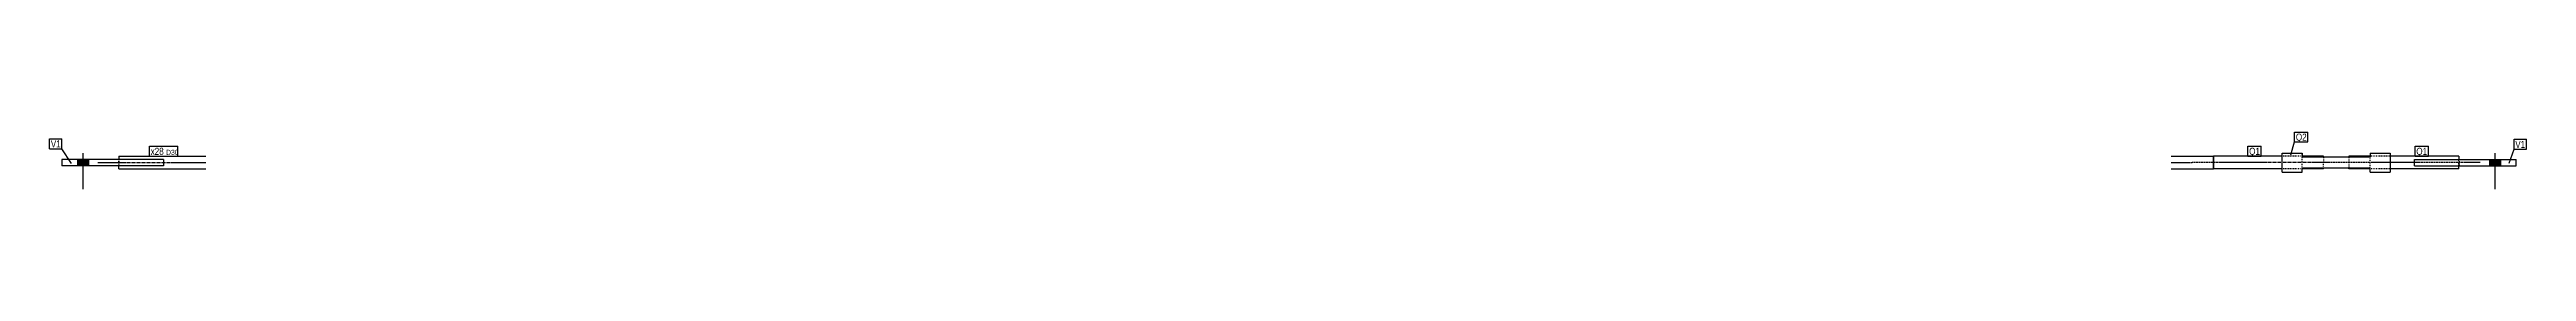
# Model space of a CAD drawing. Header units: millimetres. Extents: x 12 to 17908, y -28 to 368.
# Drawn here: x 12 to 5865, y -28 to 107 of the extents above; entities that cross this region are included whole.
import ezdxf

# ---------------------------------------------------------------- set-up
doc = ezdxf.new("R2010")
doc.units = ezdxf.units.MM
doc.linetypes.add('DXK_LINE_DOT2', pattern=[3.9198, 1.9599, -1.9599])
doc.linetypes.add('DXK_LINE_DOT3', pattern=[5.9187, 2.979, -0.9799, 0.9799, -0.9799])
doc.layers.add('STÅL', color=7, linetype='Continuous')
doc.layers.add('TEKST', color=7, linetype='Continuous')
doc.styles.add('Arial Narrow', font='ARIALN.TTF', dxfattribs={"height": 0.2})

msp = doc.modelspace()

# ---------------------------------------------------------------- hatches: boundary and pattern name
at = {"layer": 'STÅL', "linetype": 'Continuous'}
for points in [[(78, 27), (104, 27), (104, 42), (78, 42)], [(5803.7, 42), (5777.7, 42), (5777.7, 27), (5803.7, 27)]]:
    msp.add_hatch(color=96, dxfattribs=at).paths.add_polyline_path(points)

# ---------------------------------------------------------------- linework, layer by layer
at = {"layer": 'STÅL', "color": 2, "linetype": 'Continuous'}
for p, q in [((281, 42), (41, 42)), ((41, 42), (41, 27)), ((281, 27), (41, 27)), ((176, 49.5), (381, 49.5)), ((176, 49.5), (176, 42)), ((176, 19.5), (176, 27)), ((176, 19.5), (381, 19.5)), ((281, 42), (281, 27)), ((5025.7, 49.5), (5125.7, 49.5)), ((5025.7, 19.5), (5125.7, 19.5)), ((5288.2, 49.5), (5125.7, 49.5)), ((5125.7, 19.5), (5125.7, 49.5)), ((5125.7, 49.5), (5125.7, 27)), ((5125.7, 27), (5125.7, 19.5)), ((5288.2, 19.5), (5125.7, 19.5)), ((5288.2, 57), (5335.7, 57)), ((5288.2, 12), (5288.2, 57)), ((5288.2, 12), (5335.7, 12)), ((5335.7, 57), (5335.7, 47.7)), ((5385.7, 49.5), (5335.7, 49.5)), ((5495.7, 47.7), (5335.7, 47.7)), ((5495.7, 21.3), (5335.7, 21.3)), ((5335.7, 12), (5335.7, 21.3)), ((5385.7, 19.5), (5335.7, 19.5)), ((5385.7, 47.7), (5385.7, 49.5)), ((5385.7, 19.5), (5385.7, 21.3)), ((5495.7, 49.5), (5445.7, 49.5)), ((5445.7, 49.5), (5445.7, 47.7)), ((5445.7, 19.5), (5445.7, 21.3)), ((5495.7, 19.5), (5445.7, 19.5)), ((5495.7, 57), (5543.2, 57)), ((5495.7, 57), (5495.7, 47.7)), ((5495.7, 12), (5495.7, 21.3)), ((5495.7, 12), (5543.2, 12)), ((5543.2, 57), (5543.2, 12)), ((5705.7, 49.5), (5543.2, 49.5)), ((5705.7, 19.5), (5543.2, 19.5)), ((5600.7, 27), (5600.7, 42)), ((5600.7, 42), (5840.7, 42)), ((5600.7, 27), (5840.7, 27)), ((5705.7, 49.5), (5705.7, 42)), ((5705.7, 19.5), (5705.7, 27)), ((5840.7, 27), (5840.7, 42))]:
    msp.add_line(p, q, dxfattribs=at)
at = {"layer": 'STÅL', "color": 96, "linetype": 'Continuous'}
for p, q in [((78, 42), (78, 27)), ((91, 57), (91, -28)), ((104, 42), (104, 27)), ((5777.7, 42), (5777.7, 27)), ((5790.7, 57), (5790.7, -28)), ((5803.7, 42), (5803.7, 27))]:
    msp.add_line(p, q, dxfattribs=at)
at = {"layer": 'STÅL', "color": 7, "linetype": 'DXK_LINE_DOT3'}
for p, q in [((126, 34.5), (381, 34.5)), ((5025.7, 34.5), (5075.7, 34.5)), ((5395.7, 34.5), (5075.7, 34.5)), ((5755.7, 34.5), (5395.7, 34.5))]:
    msp.add_line(p, q, dxfattribs=at)
at = {"layer": 'STÅL', "color": 7, "linetype": 'DXK_LINE_DOT2'}
for p, q in [((175, 42), (175, 27)), ((176, 42), (176, 27)), ((5335.7, 49.5), (5288.2, 49.5)), ((5335.7, 19.5), (5288.2, 19.5)), ((5335.7, 21.3), (5335.7, 54)), ((5385.7, 47.5), (5385.7, 47.7)), ((5385.7, 47.5), (5385.7, 34.5)), ((5385.7, 21.3), (5385.7, 34.5)), ((5445.7, 47.7), (5445.7, 21.3)), ((5543.2, 49.5), (5495.7, 49.5)), ((5495.7, 15), (5495.7, 47.7)), ((5543.2, 19.5), (5495.7, 19.5)), ((5705.7, 27), (5705.7, 42)), ((5706.7, 42), (5706.7, 27))]:
    msp.add_line(p, q, dxfattribs=at)

# ---------------------------------------------------------------- wipeouts: each hides what was drawn before it
at = {"color": 0}
msp.add_wipeout([(5346.1, 86.6), (5346.1, 104.1), (5320.5, 104.1), (5320.5, 86.6)], dxfattribs=at).dxf.layer = 'TEKST'

# ---------------------------------------------------------------- next in the draw order: wipeouts: each hides what was drawn before it
for points in [[(38.4, 70.6), (38.4, 88.1), (15, 88.1), (15, 70.6)], [(281.9, 53), (281.9, 70.5), (251, 70.5), (251, 53)], [(5235.7, 53), (5235.7, 70.5), (5210.1, 70.5), (5210.1, 53)], [(5346.1, 86.6), (5346.1, 104.1), (5320.5, 104.1), (5320.5, 86.6)], [(5630.7, 53), (5630.7, 70.5), (5605.1, 70.5), (5605.1, 53)], [(5862.4, 69.4), (5862.4, 86.9), (5839, 86.9), (5839, 69.4)]]:
    msp.add_wipeout(points, dxfattribs=at).dxf.layer = 'TEKST'

# ---------------------------------------------------------------- next in the draw order: linework, layer by layer
at = {"layer": 'TEKST', "color": 7, "linetype": 'Continuous'}
for p, q in [((5308.9, 53), (5317.5, 83.6)), ((5317.5, 107.1), (5349.1, 107.1)), ((5317.5, 83.6), (5317.5, 107.1)), ((5317.5, 83.6), (5349.1, 83.6)), ((5349.1, 83.6), (5349.1, 107.1))]:
    msp.add_line(p, q, dxfattribs=at)

# ---------------------------------------------------------------- next in the draw order: texts
at = {"layer": 'TEKST', "color": 3, "style": 'Arial Narrow'}
msp.add_text('Q2', height=16.7, dxfattribs=at).set_placement((5320.5, 86.6))

# ---------------------------------------------------------------- next in the draw order: wipeouts: each hides what was drawn before it
at = {"color": 0}
for points in [[(38.4, 70.6), (38.4, 88.1), (15, 88.1), (15, 70.6)], [(281.9, 53), (281.9, 70.5), (251, 70.5), (251, 53)], [(5235.7, 53), (5235.7, 70.5), (5210.1, 70.5), (5210.1, 53)], [(5630.7, 53), (5630.7, 70.5), (5605.1, 70.5), (5605.1, 53)], [(5862.4, 69.4), (5862.4, 86.9), (5839, 86.9), (5839, 69.4)]]:
    msp.add_wipeout(points, dxfattribs=at).dxf.layer = 'TEKST'

# ---------------------------------------------------------------- next in the draw order: linework, layer by layer
at = {"layer": 'TEKST', "color": 7, "linetype": 'Continuous'}
for p, q in [((12, 91.1), (41.4, 91.1)), ((12, 67.6), (12, 91.1)), ((12, 67.6), (41.4, 67.6)), ((41.4, 67.6), (41.4, 91.1)), ((64.2, 32.6), (41.4, 67.6)), ((248, 50), (248, 73.5)), ((5207.1, 73.5), (5238.7, 73.5)), ((5207.1, 50), (5207.1, 73.5)), ((5238.7, 50), (5238.7, 73.5)), ((5602.1, 73.5), (5633.7, 73.5)), ((5602.1, 50), (5602.1, 73.5)), ((5633.7, 50), (5633.7, 73.5)), ((5824.7, 33), (5836, 66.4)), ((5836, 89.9), (5865.4, 89.9)), ((5836, 66.4), (5836, 89.9)), ((5836, 66.4), (5865.4, 66.4)), ((5865.4, 66.4), (5865.4, 89.9)), ((5207.1, 50), (5238.7, 50)), ((5602.1, 50), (5633.7, 50))]:
    msp.add_line(p, q, dxfattribs=at)

# ---------------------------------------------------------------- next in the draw order: texts
at = {"layer": 'TEKST', "color": 3, "style": 'Arial Narrow'}
for s, p in [('V1', (15, 70.6)), ('Q1', (5210.1, 53)), ('Q1', (5605.1, 53)), ('V1', (5839, 69.4))]:
    msp.add_text(s, height=16.7, dxfattribs=at).set_placement(p)

# ---------------------------------------------------------------- next in the draw order: wipeouts: each hides what was drawn before it
at = {"color": 0}
msp.add_wipeout([(312.3, 53), (312.3, 65.5), (287.2, 65.5), (287.2, 53)], dxfattribs=at).dxf.layer = 'TEKST'

# ---------------------------------------------------------------- next in the draw order: wipeouts: each hides what was drawn before it
msp.add_wipeout([(312.3, 53), (312.3, 65.5), (287.2, 65.5), (287.2, 53)], dxfattribs=at).dxf.layer = 'TEKST'

# ---------------------------------------------------------------- next in the draw order: linework, layer by layer
at = {"layer": 'TEKST', "color": 7, "linetype": 'Continuous'}
for p, q in [((248, 73.5), (315.3, 73.5)), ((315.3, 50), (315.3, 73.5)), ((248, 50), (315.3, 50))]:
    msp.add_line(p, q, dxfattribs=at)

# ---------------------------------------------------------------- next in the draw order: texts
at = {"layer": 'TEKST', "color": 3, "style": 'Arial Narrow'}
for s, height, p in [('x28', 16.7, (251, 53)), ('D30', 11.93, (287.2, 53))]:
    msp.add_text(s, height=height, dxfattribs=at).set_placement(p)

doc.saveas('drawing.dxf')
